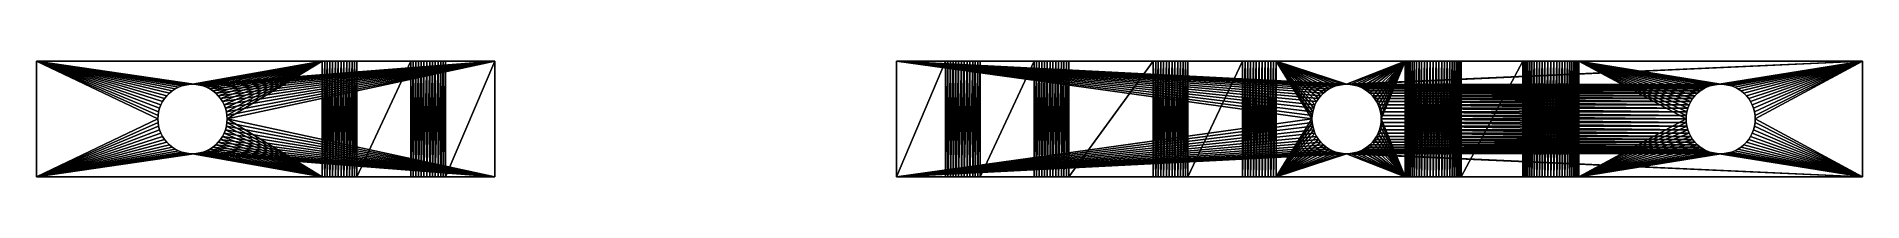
# Model space of a CAD drawing. Header units: inches. Extents: x 121.7 to 200.8, y 105.2 to 110.2.
import ezdxf

# ---------------------------------------------------------------- set-up
doc = ezdxf.new("R2010")
doc.units = ezdxf.units.IN
doc.header["$MEASUREMENT"] = 0
doc.layers.get('0').update_dxf_attribs({"lineweight": 0})

msp = doc.modelspace()

# ---------------------------------------------------------------- meshes
at = {"color": 7, "linetype": 'Continuous'}
mesh = msp.add_polyface(dxfattribs=at)
corners = [(121.737, 110.235, -3), (127.613, 108.948, -3), (127.491, 108.849, -3), (127.38, 108.738, -3), (127.281, 108.616, -3), (127.195, 108.485, -3), (127.124, 108.345, -3), (127.068, 108.198, -3), (127.027, 108.046, -3), (127.003, 107.891, -3), (126.994, 107.735, -3), (121.737, 105.235, -3), (127.003, 107.578, -3), (127.027, 107.423, -3), (127.068, 107.271, -3), (127.124, 107.124, -3), (127.195, 106.985, -3), (127.281, 106.853, -3), (127.38, 106.731, -3), (127.491, 106.62, -3), (127.613, 106.521, -3), (121.737, 110.235, 3), (121.737, 105.235, 3), (127.491, 106.62, 3), (127.613, 106.521, 3), (127.38, 106.731, 3), (127.281, 106.853, 3), (127.195, 106.985, 3), (127.124, 107.124, 3), (127.068, 107.271, 3), (127.027, 107.423, 3), (127.003, 107.578, 3), (126.994, 107.735, 3), (127.003, 107.891, 3), (127.027, 108.046, 3), (127.068, 108.198, 3), (127.124, 108.345, 3), (127.195, 108.485, 3), (127.281, 108.616, 3), (127.38, 108.738, 3), (127.491, 108.849, 3), (127.613, 108.948, 3)]
mesh.append_faces([[corners[k] for k in face] for face in [(0, 1, 2), (3, 0, 2), (3, 4, 0), (0, 4, 5), (6, 0, 5), (6, 7, 0), (0, 7, 8), (9, 0, 8), (9, 10, 0), (0, 10, 11), (11, 10, 12), (13, 11, 12), (13, 14, 11), (11, 14, 15), (16, 11, 15), (16, 17, 11), (11, 17, 18), (19, 11, 18), (19, 20, 11), (0, 11, 21), (21, 11, 22), (23, 22, 24), (23, 25, 22), (22, 25, 26), (27, 22, 26), (27, 28, 22), (22, 28, 29), (30, 22, 29), (30, 31, 22), (22, 31, 32), (21, 32, 33), (34, 21, 33), (34, 35, 21), (21, 35, 36), (37, 21, 36), (37, 38, 21), (21, 38, 39), (40, 21, 39), (40, 41, 21), (21, 22, 32)]], dxfattribs={"color": 7})
mesh = msp.add_polyface(dxfattribs=at)
corners = [(127.068, 107.271, 3), (127.068, 107.271, -3), (127.027, 107.423, -3), (127.027, 107.423, 3), (127.003, 107.578, -3), (127.003, 107.578, 3), (126.994, 107.735, -3), (126.994, 107.735, 3), (127.003, 107.891, -3), (127.003, 107.891, 3), (127.027, 108.046, -3), (127.027, 108.046, 3), (127.068, 108.198, -3), (127.068, 108.198, 3), (127.124, 108.345, -3), (121.737, 105.235, 3), (121.737, 105.235, -3), (134.117, 105.235, -3), (121.737, 110.235, 3), (134.117, 110.235, -3), (121.737, 110.235, -3), (128.494, 109.235, -3), (128.338, 109.226, -3), (128.183, 109.202, -3), (128.031, 109.161, -3), (127.884, 109.105, -3), (127.744, 109.034, -3), (127.613, 108.948, -3), (127.613, 106.521, -3), (127.744, 106.435, -3), (127.884, 106.364, -3), (128.031, 106.308, -3), (128.183, 106.267, -3), (128.338, 106.243, -3), (128.494, 106.235, -3), (128.651, 106.243, 3), (128.494, 106.235, 3), (128.338, 106.243, 3), (128.183, 106.267, 3), (128.031, 106.308, 3), (127.884, 106.364, 3), (127.744, 106.435, 3), (127.613, 106.521, 3), (127.613, 108.948, 3), (127.744, 109.034, 3), (127.884, 109.105, 3), (128.031, 109.161, 3), (128.183, 109.202, 3), (128.338, 109.226, 3), (128.494, 109.235, 3), (128.651, 109.226, 3)]
mesh.append_faces([[corners[k] for k in face] for face in [(0, 1, 2), (3, 2, 4), (5, 4, 6), (7, 6, 8), (9, 8, 10), (11, 10, 12), (13, 12, 14), (13, 11, 12), (11, 9, 10), (9, 7, 8), (7, 5, 6), (5, 3, 4), (3, 0, 2), (15, 16, 17), (18, 19, 20), (20, 21, 22), (23, 20, 22), (23, 24, 20), (20, 24, 25), (26, 20, 25), (26, 27, 20), (16, 28, 29), (30, 16, 29), (30, 31, 16), (16, 31, 32), (33, 16, 32), (33, 34, 16), (15, 35, 36), (37, 15, 36), (37, 38, 15), (15, 38, 39), (40, 15, 39), (40, 41, 15), (15, 41, 42), (18, 43, 44), (45, 18, 44), (45, 46, 18), (18, 46, 47), (48, 18, 47), (48, 49, 18), (18, 49, 50)]], dxfattribs={"color": 7})
mesh = msp.add_polyface(dxfattribs=at)
corners = [(127.124, 108.345, 3), (127.124, 108.345, -3), (127.195, 108.485, -3), (127.195, 108.485, 3), (127.281, 108.616, -3), (127.281, 108.616, 3), (127.38, 108.738, -3), (127.38, 108.738, 3), (127.491, 108.849, -3), (127.491, 108.849, 3), (127.613, 108.948, -3), (127.613, 108.948, 3), (127.744, 109.034, -3), (127.744, 109.034, 3), (127.884, 109.105, -3), (127.884, 109.105, 3), (128.031, 109.161, -3), (128.031, 109.161, 3), (128.183, 109.202, -3), (128.183, 109.202, 3), (128.338, 109.226, -3), (128.338, 109.226, 3), (128.494, 109.235, -3), (128.494, 109.235, 3), (128.651, 109.226, -3), (128.651, 109.226, 3), (128.806, 109.202, -3), (128.806, 109.202, 3), (128.958, 109.161, -3), (128.958, 109.161, 3), (129.105, 109.105, -3), (129.105, 109.105, 3), (129.244, 109.034, -3), (129.244, 109.034, 3), (129.376, 108.948, -3), (129.376, 108.948, 3), (129.498, 108.849, -3), (129.498, 108.849, 3), (129.609, 108.738, -3), (129.609, 108.738, 3), (129.708, 108.616, -3), (127.068, 108.198, 3), (121.737, 110.235, -3), (134.117, 110.235, -3)]
mesh.append_faces([[corners[k] for k in face] for face in [(0, 1, 2), (3, 2, 4), (5, 4, 6), (7, 6, 8), (9, 8, 10), (11, 10, 12), (13, 12, 14), (15, 14, 16), (17, 16, 18), (19, 18, 20), (21, 20, 22), (23, 22, 24), (25, 24, 26), (27, 26, 28), (29, 28, 30), (31, 30, 32), (33, 32, 34), (35, 34, 36), (37, 36, 38), (39, 38, 40), (39, 37, 38), (37, 35, 36), (35, 33, 34), (33, 31, 32), (31, 29, 30), (29, 27, 28), (27, 25, 26), (25, 23, 24), (23, 21, 22), (21, 19, 20), (19, 17, 18), (17, 15, 16), (15, 13, 14), (13, 11, 12), (11, 9, 10), (9, 7, 8), (7, 5, 6), (5, 3, 4), (3, 0, 2), (0, 41, 1), (42, 43, 22)]], dxfattribs={"color": 7})
mesh = msp.add_polyface(dxfattribs=at)
corners = [(129.986, 107.578, -3), (129.994, 107.735, 3), (129.994, 107.735, -3), (129.708, 108.616, 3), (129.708, 108.616, -3), (129.794, 108.485, -3), (129.794, 108.485, 3), (129.865, 108.345, -3), (129.865, 108.345, 3), (129.921, 108.198, -3), (129.921, 108.198, 3), (129.962, 108.046, -3), (129.962, 108.046, 3), (129.986, 107.891, -3), (129.986, 107.891, 3), (129.609, 108.738, 3), (134.561, 110.235, -2.788), (121.737, 110.235, 3), (141.587, 110.235, 3), (134.443, 110.235, -2.824), (134.328, 110.235, -2.872), (134.22, 110.235, -2.931), (134.117, 110.235, -3), (129.609, 108.738, -3), (129.498, 108.849, -3), (129.376, 108.948, -3), (129.244, 109.034, -3), (129.105, 109.105, -3), (128.958, 109.161, -3), (128.806, 109.202, -3), (128.651, 109.226, -3), (128.494, 109.235, -3), (134.117, 105.235, -3), (128.651, 109.226, 3), (128.806, 109.202, 3), (128.958, 109.161, 3), (129.105, 109.105, 3), (129.244, 109.034, 3), (129.376, 108.948, 3)]
mesh.append_faces([[corners[k] for k in face] for face in [(0, 1, 2), (3, 4, 5), (6, 5, 7), (8, 7, 9), (10, 9, 11), (12, 11, 13), (14, 13, 2), (1, 14, 2), (14, 12, 13), (12, 10, 11), (10, 8, 9), (8, 6, 7), (6, 3, 5), (3, 15, 4), (16, 17, 18), (16, 19, 17), (17, 19, 20), (21, 17, 20), (21, 22, 17), (13, 22, 2), (13, 11, 22), (22, 11, 9), (7, 22, 9), (7, 5, 22), (22, 5, 4), (23, 22, 4), (23, 24, 22), (22, 24, 25), (26, 22, 25), (26, 27, 22), (22, 27, 28), (29, 22, 28), (29, 30, 22), (22, 30, 31), (32, 2, 22), (18, 33, 34), (35, 18, 34), (35, 36, 18), (18, 36, 37), (38, 18, 37), (18, 17, 33)]], dxfattribs={"color": 7})
mesh = msp.add_polyface(dxfattribs=at)
corners = [(137.957, 110.235, -3), (138.06, 110.235, -2.931), (137.957, 105.235, -3), (138.06, 105.235, -2.931), (138.168, 110.235, -2.872), (138.168, 105.235, -2.872), (138.283, 110.235, -2.824), (138.283, 105.235, -2.824), (138.401, 110.235, -2.788), (138.401, 105.235, -2.788), (138.522, 110.235, -2.764), (135.617, 110.235, -3), (135.515, 105.235, -2.931), (135.515, 110.235, -2.931), (134.117, 110.235, -3), (134.22, 110.235, -2.931), (134.117, 105.235, -3), (134.328, 110.235, -2.872), (134.22, 105.235, -2.931), (134.443, 110.235, -2.824), (134.328, 105.235, -2.872), (134.561, 110.235, -2.788), (134.443, 105.235, -2.824), (134.682, 110.235, -2.764), (134.561, 105.235, -2.788), (134.805, 110.235, -2.752), (134.682, 105.235, -2.764), (134.929, 110.235, -2.752), (134.805, 105.235, -2.752), (135.052, 110.235, -2.764), (134.929, 105.235, -2.752), (135.173, 110.235, -2.788), (135.052, 105.235, -2.764), (135.292, 110.235, -2.824), (135.173, 105.235, -2.788), (135.406, 110.235, -2.872), (135.292, 105.235, -2.824), (135.406, 105.235, -2.872), (141.587, 110.235, 3), (135.617, 105.235, -3), (129.376, 108.948, 3), (129.498, 108.849, 3), (129.609, 108.738, 3), (129.708, 108.616, 3), (129.794, 108.485, 3), (129.865, 108.345, 3), (129.921, 108.198, 3), (129.962, 108.046, 3), (129.986, 107.891, 3), (129.994, 107.735, 3)]
mesh.append_faces([[corners[k] for k in face] for face in [(0, 1, 2), (3, 1, 4), (5, 4, 6), (7, 6, 8), (9, 8, 10), (11, 12, 13), (14, 15, 16), (15, 17, 18), (17, 19, 20), (19, 21, 22), (21, 23, 24), (23, 25, 26), (25, 27, 28), (27, 29, 30), (29, 31, 32), (31, 33, 34), (33, 35, 36), (35, 13, 37), (6, 33, 38), (6, 35, 33), (6, 4, 35), (35, 4, 13), (13, 4, 1), (11, 1, 0), (11, 13, 1), (33, 31, 38), (38, 31, 29), (27, 38, 29), (27, 25, 38), (38, 25, 23), (21, 38, 23), (0, 39, 11), (40, 41, 38), (38, 41, 42), (43, 38, 42), (43, 44, 38), (38, 44, 45), (46, 38, 45), (46, 47, 38), (38, 47, 48), (49, 38, 48)]], dxfattribs={"color": 7})
mesh = msp.add_polyface(dxfattribs=at)
corners = [(137.957, 105.235, -3), (138.06, 110.235, -2.931), (138.06, 105.235, -2.931), (138.522, 105.235, -2.764), (138.401, 105.235, -2.788), (138.522, 110.235, -2.764), (138.283, 105.235, -2.824), (138.401, 110.235, -2.788), (138.168, 105.235, -2.872), (138.283, 110.235, -2.824), (138.168, 110.235, -2.872), (135.617, 105.235, -3), (135.515, 105.235, -2.931), (135.406, 105.235, -2.872), (135.292, 105.235, -2.824), (141.587, 105.235, 3), (134.561, 105.235, -2.788), (134.682, 105.235, -2.764), (134.805, 105.235, -2.752), (134.929, 105.235, -2.752), (135.052, 105.235, -2.764), (135.173, 105.235, -2.788), (135.617, 110.235, -3), (135.515, 110.235, -2.931), (135.406, 110.235, -2.872), (135.292, 110.235, -2.824), (135.173, 110.235, -2.788), (135.052, 110.235, -2.764), (134.929, 110.235, -2.752), (134.805, 110.235, -2.752), (134.682, 110.235, -2.764), (134.561, 110.235, -2.788), (134.443, 105.235, -2.824), (134.443, 110.235, -2.824), (134.328, 105.235, -2.872), (134.328, 110.235, -2.872), (134.22, 105.235, -2.931), (134.22, 110.235, -2.931), (134.117, 105.235, -3), (137.957, 110.235, -3), (129.986, 107.578, 3), (129.994, 107.735, 3), (129.962, 107.423, 3), (129.921, 107.271, 3), (129.865, 107.124, 3), (129.794, 106.985, 3), (129.708, 106.853, 3), (129.609, 106.731, 3), (129.498, 106.62, 3), (141.587, 110.235, 3)]
mesh.append_faces([[corners[k] for k in face] for face in [(0, 1, 2), (3, 4, 5), (4, 6, 7), (6, 8, 9), (8, 2, 10), (11, 0, 12), (12, 0, 2), (13, 2, 8), (14, 8, 6), (15, 16, 17), (18, 15, 17), (18, 19, 15), (15, 19, 20), (21, 15, 20), (21, 14, 15), (15, 14, 6), (14, 13, 8), (13, 12, 2), (11, 12, 22), (23, 12, 13), (24, 13, 14), (25, 14, 21), (26, 21, 20), (27, 20, 19), (28, 19, 18), (29, 18, 17), (30, 17, 16), (31, 16, 32), (33, 32, 34), (35, 34, 36), (37, 36, 38), (0, 11, 39), (40, 15, 41), (40, 42, 15), (15, 42, 43), (44, 15, 43), (44, 45, 15), (15, 45, 46), (47, 15, 46), (47, 48, 15), (41, 15, 49)]], dxfattribs={"color": 7})
mesh = msp.add_polyface(dxfattribs=at)
corners = [(138.522, 105.235, -2.764), (138.522, 110.235, -2.764), (138.645, 110.235, -2.752), (138.645, 105.235, -2.752), (138.769, 110.235, -2.752), (138.769, 105.235, -2.752), (138.892, 110.235, -2.764), (138.892, 105.235, -2.764), (139.013, 110.235, -2.788), (139.013, 105.235, -2.788), (139.132, 110.235, -2.824), (139.132, 105.235, -2.824), (139.246, 110.235, -2.872), (139.246, 105.235, -2.872), (139.355, 110.235, -2.931), (139.355, 105.235, -2.931), (139.457, 110.235, -3), (139.457, 105.235, -3), (141.587, 105.235, 3), (138.283, 105.235, -2.824), (138.401, 105.235, -2.788), (141.587, 105.235, -3), (141.587, 110.235, -3), (141.587, 110.235, 3), (138.401, 110.235, -2.788), (138.283, 110.235, -2.824)]
mesh.append_faces([[corners[k] for k in face] for face in [(0, 1, 2), (3, 2, 4), (5, 4, 6), (7, 6, 8), (9, 8, 10), (11, 10, 12), (13, 12, 14), (15, 14, 16), (17, 15, 16), (15, 13, 14), (13, 11, 12), (11, 9, 10), (9, 7, 8), (7, 5, 6), (5, 3, 4), (3, 0, 2), (18, 19, 20), (0, 18, 20), (0, 3, 18), (18, 3, 5), (7, 18, 5), (7, 9, 18), (18, 9, 11), (13, 18, 11), (13, 21, 18), (13, 15, 21), (21, 15, 17), (16, 22, 17), (17, 22, 21), (16, 14, 22), (22, 14, 12), (23, 12, 10), (8, 23, 10), (8, 6, 23), (23, 6, 4), (2, 23, 4), (2, 1, 23), (23, 1, 24), (25, 23, 24), (23, 22, 12)]], dxfattribs={"color": 7})
mesh = msp.add_polyface(dxfattribs=at)
corners = [(141.587, 105.235, -3), (141.587, 110.235, -3), (141.587, 105.235, 3), (141.587, 110.235, 3), (162.292, 110.235, -2.824), (162.173, 110.235, -2.788), (158.987, 110.235, 3), (162.052, 110.235, -2.764), (161.929, 110.235, -2.752), (161.805, 110.235, -2.752), (161.682, 110.235, -2.764), (161.561, 110.235, -2.788), (161.443, 110.235, -2.824), (161.328, 110.235, -2.872), (158.987, 110.235, -3), (161.22, 110.235, -2.931), (161.117, 110.235, -3), (161.117, 105.235, -3), (161.22, 105.235, -2.931), (158.987, 105.235, -3), (161.328, 105.235, -2.872), (158.987, 105.235, 3), (161.443, 105.235, -2.824), (161.561, 105.235, -2.788), (161.682, 105.235, -2.764), (161.805, 105.235, -2.752), (161.929, 105.235, -2.752), (162.052, 105.235, -2.764), (162.173, 105.235, -2.788), (162.292, 105.235, -2.824)]
mesh.append_faces([[corners[k] for k in face] for face in [(0, 1, 2), (2, 1, 3), (4, 5, 6), (6, 5, 7), (8, 6, 7), (8, 9, 6), (6, 9, 10), (11, 6, 10), (11, 12, 6), (6, 12, 13), (14, 13, 15), (16, 14, 15), (14, 6, 13), (17, 18, 19), (19, 18, 20), (21, 20, 22), (23, 21, 22), (23, 24, 21), (21, 24, 25), (26, 21, 25), (26, 27, 21), (21, 27, 28), (29, 21, 28), (19, 20, 21), (9, 25, 24), (10, 24, 23), (11, 23, 22), (12, 22, 20), (13, 20, 18), (15, 18, 17), (16, 15, 17), (15, 13, 18), (13, 12, 20), (12, 11, 22), (11, 10, 23), (10, 9, 24), (9, 8, 25), (17, 19, 16), (16, 19, 14), (14, 19, 6), (6, 19, 21)]], dxfattribs={"color": 7})
mesh = msp.add_polyface(dxfattribs=at)
corners = [(166.013, 110.235, -2.788), (165.892, 110.235, -2.764), (158.987, 110.235, 3), (165.769, 110.235, -2.752), (165.645, 110.235, -2.752), (165.522, 110.235, -2.764), (165.401, 110.235, -2.788), (165.283, 110.235, -2.824), (162.292, 110.235, -2.824), (162.406, 110.235, -2.872), (165.168, 110.235, -2.872), (162.515, 110.235, -2.931), (165.06, 110.235, -2.931), (162.617, 110.235, -3), (164.957, 110.235, -3), (162.292, 105.235, -2.824), (165.283, 105.235, -2.824), (158.987, 105.235, 3), (165.168, 105.235, -2.872), (162.406, 105.235, -2.872), (165.06, 105.235, -2.931), (162.515, 105.235, -2.931), (164.957, 105.235, -3), (162.617, 105.235, -3), (165.401, 105.235, -2.788), (165.522, 105.235, -2.764), (165.645, 105.235, -2.752), (165.769, 105.235, -2.752), (165.892, 105.235, -2.764), (166.013, 105.235, -2.788), (162.173, 105.235, -2.788), (162.173, 110.235, -2.788), (162.052, 105.235, -2.764), (162.052, 110.235, -2.764), (161.929, 105.235, -2.752), (161.929, 110.235, -2.752), (161.805, 105.235, -2.752)]
mesh.append_faces([[corners[k] for k in face] for face in [(0, 1, 2), (2, 1, 3), (4, 2, 3), (4, 5, 2), (2, 5, 6), (7, 2, 6), (7, 8, 2), (7, 9, 8), (7, 10, 9), (9, 10, 11), (11, 10, 12), (13, 12, 14), (13, 11, 12), (15, 16, 17), (15, 18, 16), (15, 19, 18), (18, 19, 20), (20, 19, 21), (22, 21, 23), (22, 20, 21), (16, 24, 17), (17, 24, 25), (26, 17, 25), (26, 27, 17), (17, 27, 28), (29, 17, 28), (23, 21, 13), (13, 21, 11), (11, 21, 19), (9, 19, 15), (8, 15, 30), (31, 30, 32), (33, 32, 34), (35, 34, 36), (35, 33, 34), (33, 31, 32), (31, 8, 30), (8, 9, 15), (9, 11, 19), (22, 23, 14), (14, 23, 13)]], dxfattribs={"color": 7})
mesh = msp.add_polyface(dxfattribs=at)
corners = [(170.805, 110.235, -2.752), (158.987, 110.235, 3), (170.929, 110.235, -2.752), (170.682, 110.235, -2.764), (170.561, 110.235, -2.788), (166.013, 110.235, -2.788), (166.132, 110.235, -2.824), (170.443, 110.235, -2.824), (166.246, 110.235, -2.872), (166.355, 110.235, -2.931), (170.328, 110.235, -2.872), (164.957, 110.235, -3), (165.06, 110.235, -2.931), (164.957, 105.235, -3), (165.06, 105.235, -2.931), (165.168, 110.235, -2.872), (165.168, 105.235, -2.872), (165.283, 110.235, -2.824), (165.283, 105.235, -2.824), (165.401, 110.235, -2.788), (165.401, 105.235, -2.788), (165.522, 110.235, -2.764), (165.522, 105.235, -2.764), (165.645, 110.235, -2.752), (165.645, 105.235, -2.752), (165.769, 110.235, -2.752), (165.769, 105.235, -2.752), (165.892, 110.235, -2.764), (165.892, 105.235, -2.764), (166.013, 105.235, -2.788), (166.132, 105.235, -2.824), (166.246, 105.235, -2.872), (166.355, 105.235, -2.931), (166.457, 110.235, -3), (166.457, 105.235, -3), (170.561, 105.235, -2.788), (158.987, 105.235, 3), (170.443, 105.235, -2.824), (170.328, 105.235, -2.872), (170.22, 105.235, -2.931), (170.682, 105.235, -2.764), (170.805, 105.235, -2.752), (170.929, 105.235, -2.752), (176.99, 107.735, 3)]
mesh.append_faces([[corners[k] for k in face] for face in [(0, 1, 2), (0, 3, 1), (1, 3, 4), (5, 4, 6), (5, 1, 4), (6, 7, 8), (9, 8, 10), (11, 12, 13), (13, 12, 14), (14, 12, 15), (16, 15, 17), (18, 17, 19), (20, 19, 21), (22, 21, 23), (24, 23, 25), (26, 25, 27), (28, 27, 5), (29, 5, 6), (30, 6, 8), (31, 8, 9), (32, 9, 33), (34, 32, 33), (32, 31, 9), (31, 30, 8), (30, 29, 6), (29, 28, 5), (28, 26, 27), (26, 24, 25), (24, 22, 23), (22, 20, 21), (20, 18, 19), (18, 16, 17), (16, 14, 15), (29, 35, 36), (29, 30, 37), (38, 30, 31), (39, 31, 32), (35, 40, 36), (36, 40, 41), (42, 36, 41), (1, 36, 43)]], dxfattribs={"color": 7})
mesh = msp.add_polyface(dxfattribs=at)
corners = [(171.617, 105.235, -3), (171.515, 105.235, -2.931), (171.617, 110.235, -3), (171.515, 110.235, -2.931), (171.406, 105.235, -2.872), (171.406, 110.235, -2.872), (171.292, 105.235, -2.824), (171.292, 110.235, -2.824), (171.173, 105.235, -2.788), (171.173, 110.235, -2.788), (171.052, 105.235, -2.764), (171.052, 110.235, -2.764), (170.929, 105.235, -2.752), (170.929, 110.235, -2.752), (170.805, 105.235, -2.752), (170.805, 110.235, -2.752), (170.682, 105.235, -2.764), (170.682, 110.235, -2.764), (170.561, 105.235, -2.788), (170.561, 110.235, -2.788), (170.443, 105.235, -2.824), (170.443, 110.235, -2.824), (170.328, 105.235, -2.872), (170.328, 110.235, -2.872), (170.22, 105.235, -2.931), (170.22, 110.235, -2.931), (170.117, 105.235, -3), (166.457, 105.235, -3), (170.117, 110.235, -3), (174.707, 105.235, -2.767), (158.987, 105.235, 3), (174.578, 105.235, -2.774), (181.983, 105.235, -2.076), (166.013, 105.235, -2.788), (166.132, 105.235, -2.824), (166.355, 105.235, -2.931), (166.246, 105.235, -2.872), (174.451, 105.235, -2.794), (174.326, 105.235, -2.827), (178.334, 106.243, 3), (178.49, 106.235, 3), (178.178, 106.267, 3), (178.027, 106.308, 3), (177.88, 106.364, 3), (177.74, 106.435, 3), (177.609, 106.521, 3), (177.487, 106.62, 3), (177.376, 106.731, 3), (177.277, 106.853, 3), (177.191, 106.985, 3), (177.12, 107.124, 3), (177.064, 107.271, 3), (177.023, 107.423, 3), (176.999, 107.578, 3), (176.99, 107.735, 3)]
mesh.append_faces([[corners[k] for k in face] for face in [(0, 1, 2), (3, 1, 4), (5, 4, 6), (7, 6, 8), (9, 8, 10), (11, 10, 12), (13, 12, 14), (15, 14, 16), (17, 16, 18), (19, 18, 20), (21, 20, 22), (23, 22, 24), (25, 24, 26), (26, 27, 28), (29, 30, 31), (29, 32, 30), (33, 20, 18), (20, 34, 22), (26, 35, 27), (26, 24, 35), (24, 22, 36), (12, 31, 30), (12, 10, 31), (37, 10, 8), (38, 8, 6), (39, 30, 40), (39, 41, 30), (30, 41, 42), (43, 30, 42), (43, 44, 30), (30, 44, 45), (46, 30, 45), (46, 47, 30), (30, 47, 48), (49, 30, 48), (49, 50, 30), (30, 50, 51), (52, 30, 51), (52, 53, 30), (30, 53, 54)]], dxfattribs={"color": 7})
mesh = msp.add_polyface(dxfattribs=at)
corners = [(174.707, 110.235, -2.767), (158.987, 110.235, 3), (181.983, 110.235, -2.076), (174.578, 110.235, -2.774), (170.929, 110.235, -2.752), (171.052, 110.235, -2.764), (171.406, 110.235, -2.872), (171.292, 110.235, -2.824), (174.205, 110.235, -2.873), (171.173, 110.235, -2.788), (174.326, 110.235, -2.827), (174.451, 110.235, -2.794), (170.561, 110.235, -2.788), (170.443, 110.235, -2.824), (166.132, 110.235, -2.824), (166.246, 110.235, -2.872), (170.328, 110.235, -2.872), (166.355, 110.235, -2.931), (170.22, 110.235, -2.931), (166.457, 110.235, -3), (170.117, 110.235, -3), (171.617, 110.235, -3), (171.515, 105.235, -2.931), (171.515, 110.235, -2.931), (170.117, 105.235, -3), (170.22, 105.235, -2.931), (170.328, 105.235, -2.872), (170.443, 105.235, -2.824), (170.682, 110.235, -2.764), (170.561, 105.235, -2.788), (170.805, 110.235, -2.752), (170.682, 105.235, -2.764), (170.805, 105.235, -2.752), (170.929, 105.235, -2.752), (171.052, 105.235, -2.764), (171.173, 105.235, -2.788), (171.292, 105.235, -2.824), (171.406, 105.235, -2.872), (166.457, 105.235, -3), (176.99, 107.735, 3), (176.999, 107.891, 3), (177.023, 108.046, 3), (177.064, 108.198, 3), (177.12, 108.345, 3), (177.191, 108.485, 3), (177.277, 108.616, 3), (177.376, 108.738, 3), (177.487, 108.849, 3), (177.609, 108.948, 3), (177.74, 109.034, 3), (177.88, 109.105, 3), (178.027, 109.161, 3), (178.178, 109.202, 3), (178.334, 109.226, 3), (178.49, 109.235, 3)]
mesh.append_faces([[corners[k] for k in face] for face in [(0, 1, 2), (0, 3, 1), (1, 3, 4), (4, 3, 5), (6, 7, 8), (7, 9, 10), (9, 5, 11), (12, 13, 14), (15, 13, 16), (17, 16, 18), (19, 18, 20), (19, 17, 18), (21, 22, 23), (20, 18, 24), (18, 16, 25), (16, 13, 26), (13, 12, 27), (12, 28, 29), (28, 30, 31), (30, 4, 32), (4, 5, 33), (5, 9, 34), (9, 7, 35), (7, 6, 36), (6, 23, 37), (20, 38, 19), (1, 39, 40), (41, 1, 40), (41, 42, 1), (1, 42, 43), (44, 1, 43), (44, 45, 1), (1, 45, 46), (47, 1, 46), (47, 48, 1), (1, 48, 49), (50, 1, 49), (50, 51, 1), (1, 51, 52), (53, 1, 52), (53, 54, 1)]], dxfattribs={"color": 7})
mesh = msp.add_polyface(dxfattribs=at)
corners = [(177.064, 107.271, 3), (177.064, 107.271, -3), (177.023, 107.423, -3), (177.023, 107.423, 3), (176.999, 107.578, -3), (176.999, 107.578, 3), (176.99, 107.735, -3), (176.99, 107.735, 3), (177.12, 107.124, 3), (175.433, 105.235, -3), (177.12, 107.124, -3), (177.191, 106.985, -3), (177.277, 106.853, -3), (177.376, 106.731, -3), (177.487, 106.62, -3), (177.609, 106.521, -3), (177.74, 106.435, -3), (177.88, 106.364, -3), (175.325, 105.235, -2.931), (175.433, 110.235, -3), (175.325, 110.235, -2.931), (175.209, 105.235, -2.873), (175.209, 110.235, -2.873), (175.088, 105.235, -2.827), (175.088, 110.235, -2.827), (174.964, 105.235, -2.794), (174.964, 110.235, -2.794), (174.836, 105.235, -2.774), (174.836, 110.235, -2.774), (174.707, 105.235, -2.767), (174.707, 110.235, -2.767), (174.578, 105.235, -2.774), (174.578, 110.235, -2.774), (174.451, 105.235, -2.794), (174.451, 110.235, -2.794), (174.326, 105.235, -2.827), (174.326, 110.235, -2.827), (174.205, 105.235, -2.873), (174.205, 110.235, -2.873), (174.09, 105.235, -2.931), (174.09, 110.235, -2.931), (173.981, 105.235, -3), (171.617, 105.235, -3), (173.981, 110.235, -3), (181.983, 105.235, -2.076), (182.11, 105.235, -2.057), (158.987, 105.235, 3), (171.052, 105.235, -2.764), (171.292, 105.235, -2.824), (171.406, 105.235, -2.872), (171.515, 105.235, -2.931), (171.173, 105.235, -2.788), (182.237, 105.235, -2.05)]
mesh.append_faces([[corners[k] for k in face] for face in [(0, 1, 2), (3, 2, 4), (5, 4, 6), (7, 5, 6), (5, 3, 4), (3, 0, 2), (0, 8, 1), (9, 6, 4), (2, 9, 4), (2, 1, 9), (9, 1, 10), (11, 9, 10), (11, 12, 9), (9, 12, 13), (14, 9, 13), (14, 15, 9), (9, 15, 16), (17, 9, 16), (9, 18, 19), (20, 18, 21), (22, 21, 23), (24, 23, 25), (26, 25, 27), (28, 27, 29), (30, 29, 31), (32, 31, 33), (34, 33, 35), (36, 35, 37), (38, 37, 39), (40, 39, 41), (41, 42, 43), (44, 45, 46), (31, 47, 33), (37, 48, 49), (39, 49, 50), (41, 50, 42), (41, 39, 50), (39, 37, 49), (37, 35, 48), (35, 33, 51), (45, 52, 46)]], dxfattribs={"color": 7})
mesh = msp.add_polyface(dxfattribs=at)
corners = [(176.99, 107.735, 3), (176.99, 107.735, -3), (176.999, 107.891, -3), (176.999, 107.891, 3), (177.023, 108.046, -3), (177.023, 108.046, 3), (177.064, 108.198, -3), (177.064, 108.198, 3), (177.12, 108.345, -3), (182.237, 110.235, -2.05), (182.11, 110.235, -2.057), (158.987, 110.235, 3), (181.983, 110.235, -2.076), (171.052, 110.235, -2.764), (174.578, 110.235, -2.774), (174.451, 110.235, -2.794), (171.173, 110.235, -2.788), (174.326, 110.235, -2.827), (171.292, 110.235, -2.824), (174.205, 110.235, -2.873), (171.406, 110.235, -2.872), (174.09, 110.235, -2.931), (171.515, 110.235, -2.931), (173.981, 110.235, -3), (171.617, 110.235, -3), (177.74, 109.034, -3), (175.433, 110.235, -3), (177.88, 109.105, -3), (177.609, 108.948, -3), (177.487, 108.849, -3), (177.376, 108.738, -3), (177.277, 108.616, -3), (177.191, 108.485, -3), (175.433, 105.235, -3), (175.325, 105.235, -2.931), (175.325, 110.235, -2.931), (173.981, 105.235, -3), (174.09, 105.235, -2.931), (174.205, 105.235, -2.873), (174.326, 105.235, -2.827), (174.451, 105.235, -2.794), (174.707, 110.235, -2.767), (174.578, 105.235, -2.774), (174.836, 110.235, -2.774), (174.707, 105.235, -2.767), (174.964, 110.235, -2.794), (174.836, 105.235, -2.774), (175.088, 110.235, -2.827), (174.964, 105.235, -2.794), (175.209, 110.235, -2.873), (175.088, 105.235, -2.827), (175.209, 105.235, -2.873), (171.617, 105.235, -3)]
mesh.append_faces([[corners[k] for k in face] for face in [(0, 1, 2), (3, 2, 4), (5, 4, 6), (7, 6, 8), (7, 5, 6), (5, 3, 4), (3, 0, 2), (9, 10, 11), (11, 10, 12), (13, 14, 15), (16, 15, 17), (18, 17, 19), (20, 19, 21), (22, 21, 23), (24, 22, 23), (22, 20, 21), (25, 26, 27), (25, 28, 26), (26, 28, 29), (30, 26, 29), (30, 31, 26), (26, 31, 32), (8, 26, 32), (8, 6, 26), (26, 6, 4), (2, 26, 4), (2, 1, 26), (26, 1, 33), (26, 34, 35), (23, 21, 36), (21, 19, 37), (19, 17, 38), (17, 15, 39), (15, 14, 40), (14, 41, 42), (41, 43, 44), (43, 45, 46), (45, 47, 48), (47, 49, 50), (49, 35, 51), (23, 52, 24)]], dxfattribs={"color": 7})
mesh = msp.add_polyface(dxfattribs=at)
corners = [(179.982, 107.578, -3), (179.982, 107.578, 3), (179.99, 107.735, 3), (179.1, 109.105, 3), (179.1, 109.105, -3), (179.24, 109.034, -3), (179.24, 109.034, 3), (179.372, 108.948, -3), (179.372, 108.948, 3), (179.494, 108.849, -3), (179.494, 108.849, 3), (179.605, 108.738, -3), (179.605, 108.738, 3), (179.704, 108.616, -3), (179.704, 108.616, 3), (179.789, 108.485, -3), (179.789, 108.485, 3), (179.861, 108.345, -3), (179.861, 108.345, 3), (179.917, 108.198, -3), (179.917, 108.198, 3), (179.958, 108.046, -3), (179.958, 108.046, 3), (179.982, 107.891, -3), (179.982, 107.891, 3), (178.954, 109.161, 3), (181.983, 110.235, -2.076), (181.86, 110.235, -2.108), (174.836, 110.235, -2.774), (174.964, 110.235, -2.794), (181.74, 110.235, -2.153), (175.088, 110.235, -2.827), (181.626, 110.235, -2.21), (175.209, 110.235, -2.873), (181.518, 110.235, -2.278), (175.325, 110.235, -2.931), (181.417, 110.235, -2.356), (175.433, 110.235, -3), (181.325, 110.235, -2.445), (181.243, 110.235, -2.542), (181.171, 110.235, -2.648), (181.11, 110.235, -2.76), (181.061, 110.235, -2.878), (181.024, 110.235, -3), (178.954, 109.161, -3), (178.802, 109.202, -3), (178.647, 109.226, -3), (178.49, 109.235, -3), (158.987, 110.235, 3), (178.49, 109.235, 3), (200.837, 110.235, 3)]
mesh.append_faces([[corners[k] for k in face] for face in [(0, 1, 2), (3, 4, 5), (6, 5, 7), (8, 7, 9), (10, 9, 11), (12, 11, 13), (14, 13, 15), (16, 15, 17), (18, 17, 19), (20, 19, 21), (22, 21, 23), (24, 22, 23), (22, 20, 21), (20, 18, 19), (18, 16, 17), (16, 14, 15), (14, 12, 13), (12, 10, 11), (10, 8, 9), (8, 6, 7), (6, 3, 5), (3, 25, 4), (26, 27, 28), (29, 27, 30), (31, 30, 32), (33, 32, 34), (35, 34, 36), (37, 36, 38), (39, 37, 38), (39, 40, 37), (37, 40, 41), (42, 37, 41), (42, 43, 37), (43, 9, 7), (5, 43, 7), (5, 4, 43), (43, 4, 44), (45, 43, 44), (45, 46, 43), (43, 46, 47), (48, 49, 50)]], dxfattribs={"color": 7})
mesh = msp.add_polyface(dxfattribs=at)
corners = [(179.982, 107.578, -3), (179.99, 107.735, 3), (179.99, 107.735, -3), (183.451, 105.235, -3), (183.414, 105.235, -2.878), (183.451, 110.235, -3), (183.414, 110.235, -2.878), (183.364, 105.235, -2.76), (183.364, 110.235, -2.76), (183.303, 105.235, -2.648), (183.303, 110.235, -2.648), (183.231, 105.235, -2.542), (183.231, 110.235, -2.542), (183.149, 105.235, -2.445), (183.149, 110.235, -2.445), (183.057, 105.235, -2.356), (183.057, 110.235, -2.356), (182.956, 105.235, -2.278), (182.956, 110.235, -2.278), (182.848, 105.235, -2.21), (182.848, 110.235, -2.21), (182.734, 105.235, -2.153), (182.734, 110.235, -2.153), (182.614, 105.235, -2.108), (182.614, 110.235, -2.108), (182.491, 105.235, -2.076), (182.491, 110.235, -2.076), (182.365, 105.235, -2.057), (182.365, 110.235, -2.057), (182.237, 105.235, -2.05), (182.237, 110.235, -2.05), (182.11, 105.235, -2.057), (182.11, 110.235, -2.057), (181.983, 105.235, -2.076), (181.983, 110.235, -2.076), (181.86, 105.235, -2.108), (181.86, 110.235, -2.108), (181.74, 105.235, -2.153), (181.74, 110.235, -2.153), (181.626, 105.235, -2.21), (181.626, 110.235, -2.21), (181.518, 105.235, -2.278), (181.518, 110.235, -2.278), (181.417, 105.235, -2.356), (181.417, 110.235, -2.356), (181.325, 105.235, -2.445), (181.325, 110.235, -2.445), (181.243, 105.235, -2.542), (181.243, 110.235, -2.542), (181.171, 105.235, -2.648), (181.171, 110.235, -2.648), (181.11, 105.235, -2.76), (181.11, 110.235, -2.76), (181.061, 105.235, -2.878), (181.061, 110.235, -2.878), (181.024, 105.235, -3), (179.605, 106.731, -3), (179.494, 106.62, -3), (179.704, 106.853, -3), (179.789, 106.985, -3), (179.861, 107.124, -3), (179.917, 107.271, -3), (179.958, 107.423, -3), (181.024, 110.235, -3), (158.987, 105.235, 3), (200.837, 105.235, 3), (187.083, 105.235, -2.076), (186.96, 105.235, -2.108), (178.647, 106.243, 3), (194.537, 106.243, 3), (178.802, 106.267, 3)]
mesh.append_faces([[corners[k] for k in face] for face in [(0, 1, 2), (3, 4, 5), (6, 4, 7), (8, 7, 9), (10, 9, 11), (12, 11, 13), (14, 13, 15), (16, 15, 17), (18, 17, 19), (20, 19, 21), (22, 21, 23), (24, 23, 25), (26, 25, 27), (28, 27, 29), (30, 29, 31), (32, 31, 33), (34, 33, 35), (36, 35, 37), (38, 37, 39), (40, 39, 41), (42, 41, 43), (44, 43, 45), (46, 45, 47), (48, 47, 49), (50, 49, 51), (52, 51, 53), (54, 53, 55), (56, 55, 57), (56, 58, 55), (55, 58, 59), (60, 55, 59), (60, 61, 55), (55, 61, 62), (0, 55, 62), (0, 2, 55), (55, 2, 63), (64, 29, 65), (27, 25, 66), (25, 23, 67), (68, 69, 70)]], dxfattribs={"color": 7})
mesh = msp.add_polyface(dxfattribs=at)
corners = [(179.982, 107.891, 3), (179.982, 107.891, -3), (179.99, 107.735, -3), (179.99, 107.735, 3), (182.237, 110.235, -2.05), (158.987, 110.235, 3), (200.837, 110.235, 3), (182.365, 110.235, -2.057), (187.21, 110.235, -2.057), (182.491, 110.235, -2.076), (183.451, 110.235, -3), (183.414, 105.235, -2.878), (183.414, 110.235, -2.878), (181.024, 110.235, -3), (181.061, 110.235, -2.878), (181.024, 105.235, -3), (181.11, 110.235, -2.76), (181.061, 105.235, -2.878), (181.171, 110.235, -2.648), (181.11, 105.235, -2.76), (181.243, 110.235, -2.542), (181.171, 105.235, -2.648), (181.325, 110.235, -2.445), (181.243, 105.235, -2.542), (181.417, 110.235, -2.356), (181.325, 105.235, -2.445), (181.518, 110.235, -2.278), (181.417, 105.235, -2.356), (181.626, 110.235, -2.21), (181.518, 105.235, -2.278), (181.74, 110.235, -2.153), (181.626, 105.235, -2.21), (181.86, 110.235, -2.108), (181.74, 105.235, -2.153), (181.983, 110.235, -2.076), (181.86, 105.235, -2.108), (182.11, 110.235, -2.057), (181.983, 105.235, -2.076), (182.11, 105.235, -2.057), (182.237, 105.235, -2.05), (182.365, 105.235, -2.057), (182.614, 110.235, -2.108), (182.491, 105.235, -2.076), (182.734, 110.235, -2.153), (182.614, 105.235, -2.108), (182.848, 110.235, -2.21), (182.734, 105.235, -2.153), (182.956, 110.235, -2.278), (182.848, 105.235, -2.21), (183.057, 110.235, -2.356), (182.956, 105.235, -2.278), (183.149, 110.235, -2.445), (183.057, 105.235, -2.356), (183.231, 110.235, -2.542), (183.149, 105.235, -2.445), (183.303, 110.235, -2.648), (183.231, 105.235, -2.542), (183.364, 110.235, -2.76), (183.303, 105.235, -2.648), (183.364, 105.235, -2.76), (179.958, 108.046, -3), (179.917, 108.198, -3), (179.861, 108.345, -3), (179.789, 108.485, -3), (179.704, 108.616, -3), (179.605, 108.738, -3), (179.494, 108.849, -3), (178.647, 109.226, 3), (178.802, 109.202, 3), (194.382, 109.202, 3), (194.23, 109.161, 3), (178.954, 109.161, 3), (194.084, 109.105, 3), (179.1, 109.105, 3)]
mesh.append_faces([[corners[k] for k in face] for face in [(0, 1, 2), (3, 0, 2), (4, 5, 6), (7, 8, 9), (10, 11, 12), (13, 14, 15), (14, 16, 17), (16, 18, 19), (18, 20, 21), (20, 22, 23), (22, 24, 25), (24, 26, 27), (26, 28, 29), (28, 30, 31), (30, 32, 33), (32, 34, 35), (34, 36, 37), (36, 4, 38), (4, 7, 39), (7, 9, 40), (9, 41, 42), (41, 43, 44), (43, 45, 46), (45, 47, 48), (47, 49, 50), (49, 51, 52), (51, 53, 54), (53, 55, 56), (55, 57, 58), (57, 12, 59), (1, 13, 2), (1, 60, 13), (13, 60, 61), (62, 13, 61), (62, 63, 13), (13, 63, 64), (65, 13, 64), (65, 66, 13), (67, 68, 69), (70, 68, 71), (72, 71, 73)]], dxfattribs={"color": 7})
mesh = msp.add_polyface(dxfattribs=at)
corners = [(177.12, 108.345, 3), (177.12, 108.345, -3), (177.191, 108.485, -3), (177.191, 108.485, 3), (177.277, 108.616, -3), (177.277, 108.616, 3), (177.376, 108.738, -3), (177.376, 108.738, 3), (177.487, 108.849, -3), (177.487, 108.849, 3), (177.609, 108.948, -3), (177.609, 108.948, 3), (177.74, 109.034, -3), (177.74, 109.034, 3), (177.88, 109.105, -3), (177.88, 109.105, 3), (178.027, 109.161, -3), (178.027, 109.161, 3), (178.178, 109.202, -3), (178.178, 109.202, 3), (178.334, 109.226, -3), (178.334, 109.226, 3), (178.49, 109.235, -3), (178.49, 109.235, 3), (178.647, 109.226, -3), (178.647, 109.226, 3), (178.802, 109.202, -3), (178.802, 109.202, 3), (178.954, 109.161, -3), (178.954, 109.161, 3), (179.1, 109.105, -3), (177.064, 108.198, 3), (174.707, 110.235, -2.767), (181.983, 110.235, -2.076), (174.836, 110.235, -2.774), (181.86, 110.235, -2.108), (174.964, 110.235, -2.794), (175.433, 110.235, -3), (175.325, 110.235, -2.931), (181.417, 110.235, -2.356), (175.209, 110.235, -2.873), (181.518, 110.235, -2.278), (175.088, 110.235, -2.827), (181.626, 110.235, -2.21), (181.74, 110.235, -2.153), (181.024, 110.235, -3)]
mesh.append_faces([[corners[k] for k in face] for face in [(0, 1, 2), (3, 2, 4), (5, 4, 6), (7, 6, 8), (9, 8, 10), (11, 10, 12), (13, 12, 14), (15, 14, 16), (17, 16, 18), (19, 18, 20), (21, 20, 22), (23, 22, 24), (25, 24, 26), (27, 26, 28), (29, 28, 30), (29, 27, 28), (27, 25, 26), (25, 23, 24), (23, 21, 22), (21, 19, 20), (19, 17, 18), (17, 15, 16), (15, 13, 14), (13, 11, 12), (11, 9, 10), (9, 7, 8), (7, 5, 6), (5, 3, 4), (3, 0, 2), (0, 31, 1), (32, 33, 34), (34, 35, 36), (37, 38, 39), (38, 40, 41), (40, 42, 43), (42, 36, 44), (37, 22, 20), (18, 37, 20), (18, 16, 37), (37, 16, 14), (37, 45, 22)]], dxfattribs={"color": 7})
mesh = msp.add_polyface(dxfattribs=at)
corners = [(186.343, 110.235, -2.542), (186.343, 105.235, -2.542), (186.271, 105.235, -2.648), (186.271, 110.235, -2.648), (186.21, 105.235, -2.76), (186.21, 110.235, -2.76), (186.161, 105.235, -2.878), (186.161, 110.235, -2.878), (186.124, 105.235, -3), (183.451, 105.235, -3), (186.124, 110.235, -3), (183.414, 105.235, -2.878), (183.364, 105.235, -2.76), (183.303, 105.235, -2.648), (183.231, 105.235, -2.542), (183.149, 105.235, -2.445), (186.425, 105.235, -2.445), (183.057, 105.235, -2.356), (186.517, 105.235, -2.356), (182.956, 105.235, -2.278), (186.618, 105.235, -2.278), (182.848, 105.235, -2.21), (186.726, 105.235, -2.21), (182.734, 105.235, -2.153), (186.84, 105.235, -2.153), (182.614, 105.235, -2.108), (186.96, 105.235, -2.108), (182.491, 105.235, -2.076), (187.083, 105.235, -2.076), (182.365, 105.235, -2.057), (187.21, 105.235, -2.057), (178.647, 106.243, 3), (178.49, 106.235, 3), (200.837, 105.235, 3), (178.802, 106.267, 3), (194.382, 106.267, 3), (178.954, 106.308, 3), (194.23, 106.308, 3), (179.1, 106.364, 3), (194.084, 106.364, 3), (179.24, 106.435, 3), (193.944, 106.435, 3), (179.372, 106.521, 3), (193.812, 106.521, 3), (179.494, 106.62, 3), (193.69, 106.62, 3), (179.605, 106.731, 3), (193.202, 107.578, 3), (179.99, 107.735, 3), (179.982, 107.578, 3), (193.227, 107.423, 3), (179.958, 107.423, 3), (193.267, 107.271, 3), (179.917, 107.271, 3), (193.324, 107.124, 3), (179.861, 107.124, 3), (193.395, 106.985, 3), (179.789, 106.985, 3), (193.48, 106.853, 3), (179.704, 106.853, 3), (193.579, 106.731, 3)]
mesh.append_faces([[corners[k] for k in face] for face in [(0, 1, 2), (3, 2, 4), (5, 4, 6), (7, 6, 8), (8, 9, 10), (9, 8, 11), (11, 8, 6), (12, 6, 4), (13, 4, 2), (14, 2, 1), (15, 1, 16), (17, 16, 18), (19, 18, 20), (21, 20, 22), (23, 22, 24), (25, 24, 26), (27, 26, 28), (29, 28, 30), (25, 23, 24), (23, 21, 22), (21, 19, 20), (19, 17, 18), (17, 15, 16), (15, 14, 1), (14, 13, 2), (13, 12, 4), (12, 11, 6), (31, 32, 33), (34, 35, 36), (36, 37, 38), (38, 39, 40), (40, 41, 42), (42, 43, 44), (44, 45, 46), (47, 48, 49), (50, 49, 51), (52, 51, 53), (54, 53, 55), (56, 55, 57), (58, 57, 59), (60, 59, 46)]], dxfattribs={"color": 7})
mesh = msp.add_polyface(dxfattribs=at)
corners = [(186.124, 110.235, -3), (186.161, 110.235, -2.878), (186.124, 105.235, -3), (186.21, 110.235, -2.76), (186.161, 105.235, -2.878), (186.271, 110.235, -2.648), (186.21, 105.235, -2.76), (186.343, 110.235, -2.542), (186.271, 105.235, -2.648), (186.425, 110.235, -2.445), (186.343, 105.235, -2.542), (182.491, 110.235, -2.076), (187.21, 110.235, -2.057), (187.083, 110.235, -2.076), (182.614, 110.235, -2.108), (186.96, 110.235, -2.108), (182.734, 110.235, -2.153), (186.84, 110.235, -2.153), (182.848, 110.235, -2.21), (186.726, 110.235, -2.21), (182.956, 110.235, -2.278), (186.618, 110.235, -2.278), (183.057, 110.235, -2.356), (186.517, 110.235, -2.356), (183.149, 110.235, -2.445), (183.231, 110.235, -2.542), (183.303, 110.235, -2.648), (183.364, 110.235, -2.76), (183.414, 110.235, -2.878), (183.451, 110.235, -3), (183.451, 105.235, -3), (200.837, 110.235, 3), (178.49, 109.235, 3), (178.647, 109.226, 3), (193.944, 109.034, 3), (179.1, 109.105, 3), (179.24, 109.034, 3), (193.812, 108.948, 3), (179.372, 108.948, 3), (193.69, 108.849, 3), (179.494, 108.849, 3), (193.579, 108.738, 3), (179.605, 108.738, 3), (193.48, 108.616, 3), (179.704, 108.616, 3), (193.395, 108.485, 3), (179.789, 108.485, 3), (193.324, 108.345, 3), (179.861, 108.345, 3), (193.267, 108.198, 3), (179.917, 108.198, 3), (193.227, 108.046, 3), (179.958, 108.046, 3), (193.202, 107.891, 3), (179.982, 107.891, 3), (193.194, 107.735, 3), (179.99, 107.735, 3)]
mesh.append_faces([[corners[k] for k in face] for face in [(0, 1, 2), (1, 3, 4), (3, 5, 6), (5, 7, 8), (7, 9, 10), (11, 12, 13), (14, 13, 15), (16, 15, 17), (18, 17, 19), (20, 19, 21), (22, 21, 23), (24, 23, 9), (25, 9, 7), (26, 7, 5), (27, 5, 3), (28, 3, 1), (29, 1, 0), (29, 28, 1), (28, 27, 3), (27, 26, 5), (26, 25, 7), (25, 24, 9), (24, 22, 23), (22, 20, 21), (20, 18, 19), (18, 16, 17), (16, 14, 15), (14, 11, 13), (0, 30, 29), (31, 32, 33), (34, 35, 36), (37, 36, 38), (39, 38, 40), (41, 40, 42), (43, 42, 44), (45, 44, 46), (47, 46, 48), (49, 48, 50), (51, 50, 52), (53, 52, 54), (55, 54, 56)]], dxfattribs={"color": 7})
mesh = msp.add_polyface(dxfattribs=at)
corners = [(188.551, 105.235, -3), (188.514, 105.235, -2.878), (188.551, 110.235, -3), (188.514, 110.235, -2.878), (188.464, 105.235, -2.76), (188.464, 110.235, -2.76), (200.837, 110.235, 3), (187.21, 110.235, -2.057), (182.365, 110.235, -2.057), (200.837, 105.235, 3), (182.237, 105.235, -2.05), (182.365, 105.235, -2.057), (187.21, 105.235, -2.057), (193.202, 107.891, -3), (193.194, 107.735, -3), (193.202, 107.578, -3), (193.227, 107.423, -3), (194.537, 109.226, 3), (178.647, 109.226, 3), (194.382, 109.202, 3), (178.647, 106.243, 3), (194.537, 106.243, 3), (178.802, 106.267, 3), (194.382, 106.267, 3), (178.954, 106.308, 3), (194.23, 106.308, 3), (179.1, 106.364, 3), (194.084, 106.364, 3), (179.24, 106.435, 3), (193.944, 106.435, 3), (179.372, 106.521, 3), (193.812, 106.521, 3), (179.494, 106.62, 3), (193.69, 106.62, 3), (178.802, 109.202, 3), (194.23, 109.161, 3), (193.579, 106.731, 3), (179.605, 106.731, 3), (193.48, 106.853, 3), (179.704, 106.853, 3), (193.395, 106.985, 3), (179.789, 106.985, 3), (193.324, 107.124, 3), (179.861, 107.124, 3), (193.267, 107.271, 3), (179.917, 107.271, 3), (193.227, 107.423, 3), (179.958, 107.423, 3), (193.202, 107.578, 3), (179.982, 107.578, 3), (193.194, 107.735, 3), (179.99, 107.735, 3), (193.202, 107.891, 3), (179.982, 107.891, 3), (193.227, 108.046, 3), (179.958, 108.046, 3), (193.267, 108.198, 3), (179.917, 108.198, 3), (193.324, 108.345, 3), (179.861, 108.345, 3), (193.395, 108.485, 3), (179.789, 108.485, 3), (193.48, 108.616, 3), (179.704, 108.616, 3), (193.579, 108.738, 3), (179.605, 108.738, 3), (193.69, 108.849, 3), (179.494, 108.849, 3), (193.812, 108.948, 3), (179.372, 108.948, 3), (193.944, 109.034, 3), (179.24, 109.034, 3), (194.084, 109.105, 3), (179.1, 109.105, 3), (178.954, 109.161, 3)]
mesh.append_faces([[corners[k] for k in face] for face in [(0, 1, 2), (2, 1, 3), (3, 1, 4), (5, 3, 4), (6, 7, 8), (9, 10, 11), (12, 9, 11), (13, 14, 2), (2, 14, 0), (0, 14, 15), (16, 0, 15), (17, 18, 19), (17, 6, 18), (20, 9, 21), (22, 21, 23), (24, 23, 25), (26, 25, 27), (28, 27, 29), (30, 29, 31), (32, 31, 33), (19, 34, 35), (33, 36, 37), (36, 38, 39), (38, 40, 41), (40, 42, 43), (42, 44, 45), (44, 46, 47), (46, 48, 49), (48, 50, 51), (50, 52, 53), (52, 54, 55), (54, 56, 57), (56, 58, 59), (58, 60, 61), (60, 62, 63), (62, 64, 65), (64, 66, 67), (66, 68, 69), (68, 70, 71), (70, 72, 73), (72, 35, 74)]], dxfattribs={"color": 7})
mesh = msp.add_polyface(dxfattribs=at)
corners = [(188.464, 110.235, -2.76), (188.464, 105.235, -2.76), (188.403, 105.235, -2.648), (188.403, 110.235, -2.648), (188.331, 105.235, -2.542), (188.331, 110.235, -2.542), (188.249, 105.235, -2.445), (188.249, 110.235, -2.445), (188.157, 105.235, -2.356), (188.157, 110.235, -2.356), (188.056, 105.235, -2.278), (188.056, 110.235, -2.278), (187.948, 105.235, -2.21), (187.948, 110.235, -2.21), (187.834, 105.235, -2.153), (187.834, 110.235, -2.153), (187.714, 105.235, -2.108), (187.714, 110.235, -2.108), (187.591, 105.235, -2.076), (187.591, 110.235, -2.076), (187.465, 105.235, -2.057), (187.465, 110.235, -2.057), (187.337, 105.235, -2.05), (187.337, 110.235, -2.05), (187.21, 105.235, -2.057), (187.21, 110.235, -2.057), (187.083, 105.235, -2.076), (187.083, 110.235, -2.076), (186.96, 105.235, -2.108), (186.96, 110.235, -2.108), (186.84, 105.235, -2.153), (186.84, 110.235, -2.153), (186.726, 105.235, -2.21), (186.726, 110.235, -2.21), (186.618, 105.235, -2.278), (186.618, 110.235, -2.278), (186.517, 105.235, -2.356), (186.517, 110.235, -2.356), (186.425, 105.235, -2.445), (186.425, 110.235, -2.445), (186.343, 105.235, -2.542), (182.237, 110.235, -2.05), (200.837, 110.235, 3), (182.365, 110.235, -2.057)]
mesh.append_faces([[corners[k] for k in face] for face in [(0, 1, 2), (3, 2, 4), (5, 4, 6), (7, 6, 8), (9, 8, 10), (11, 10, 12), (13, 12, 14), (15, 14, 16), (17, 16, 18), (19, 18, 20), (21, 20, 22), (23, 22, 24), (25, 24, 26), (27, 26, 28), (29, 28, 30), (31, 30, 32), (33, 32, 34), (35, 34, 36), (37, 36, 38), (39, 38, 40), (39, 37, 38), (37, 35, 36), (35, 33, 34), (33, 31, 32), (31, 29, 30), (29, 27, 28), (27, 25, 26), (25, 23, 24), (23, 21, 22), (21, 19, 20), (19, 17, 18), (17, 15, 16), (15, 13, 14), (13, 11, 12), (11, 9, 10), (9, 7, 8), (7, 5, 6), (5, 3, 4), (3, 0, 2), (41, 42, 43)]], dxfattribs={"color": 7})
mesh = msp.add_polyface(dxfattribs=at)
corners = [(193.194, 107.735, 3), (193.194, 107.735, -3), (193.202, 107.891, -3), (193.202, 107.891, 3), (193.227, 108.046, -3), (193.227, 108.046, 3), (193.267, 108.198, -3), (193.267, 108.198, 3), (193.324, 108.345, -3), (193.324, 108.345, 3), (193.395, 108.485, -3), (193.395, 108.485, 3), (193.48, 108.616, -3), (193.48, 108.616, 3), (193.579, 108.738, -3), (188.551, 110.235, -3), (188.514, 110.235, -2.878), (200.837, 110.235, -3), (188.464, 110.235, -2.76), (200.837, 110.235, 3), (188.403, 110.235, -2.648), (188.331, 110.235, -2.542), (188.249, 110.235, -2.445), (188.157, 110.235, -2.356), (188.056, 110.235, -2.278), (187.948, 110.235, -2.21), (187.834, 110.235, -2.153), (187.714, 110.235, -2.108), (187.591, 110.235, -2.076), (187.465, 110.235, -2.057), (187.337, 110.235, -2.05), (187.21, 110.235, -2.057), (194.694, 109.235, -3), (194.537, 109.226, -3), (194.382, 109.202, -3), (194.23, 109.161, -3), (194.084, 109.105, -3), (193.944, 109.034, -3), (193.812, 108.948, -3), (193.69, 108.849, -3)]
mesh.append_faces([[corners[k] for k in face] for face in [(0, 1, 2), (3, 2, 4), (5, 4, 6), (7, 6, 8), (9, 8, 10), (11, 10, 12), (13, 12, 14), (13, 11, 12), (11, 9, 10), (9, 7, 8), (7, 5, 6), (5, 3, 4), (3, 0, 2), (15, 16, 17), (17, 16, 18), (19, 18, 20), (21, 19, 20), (21, 22, 19), (19, 22, 23), (24, 19, 23), (24, 25, 19), (19, 25, 26), (27, 19, 26), (27, 28, 19), (19, 28, 29), (30, 19, 29), (30, 31, 19), (15, 32, 33), (34, 15, 33), (34, 35, 15), (15, 35, 36), (37, 15, 36), (37, 38, 15), (15, 38, 39), (14, 15, 39), (14, 12, 15), (15, 12, 10), (8, 15, 10), (8, 6, 15), (15, 6, 4), (2, 15, 4)]], dxfattribs={"color": 7})
mesh = msp.add_polyface(dxfattribs=at)
corners = [(196.186, 107.578, -3), (196.194, 107.735, 3), (196.194, 107.735, -3), (196.186, 107.578, 3), (196.161, 107.423, -3), (196.161, 107.423, 3), (196.12, 107.271, -3), (196.12, 107.271, 3), (196.064, 107.124, -3), (200.837, 105.235, 3), (188.464, 105.235, -2.76), (200.837, 105.235, -3), (194.694, 106.235, -3), (194.851, 106.243, -3), (195.006, 106.267, -3), (195.157, 106.308, -3), (195.304, 106.364, -3), (195.444, 106.435, -3), (195.576, 106.521, -3), (195.698, 106.62, -3), (195.809, 106.731, -3), (195.907, 106.853, -3), (195.993, 106.985, -3), (200.837, 110.235, -3), (196.064, 107.124, 3), (195.993, 106.985, 3), (195.907, 106.853, 3), (195.809, 106.731, 3), (195.698, 106.62, 3), (195.576, 106.521, 3), (195.444, 106.435, 3), (195.304, 106.364, 3), (195.157, 106.308, 3), (195.006, 106.267, 3), (194.851, 106.243, 3), (194.694, 106.235, 3), (194.537, 106.243, 3)]
mesh.append_faces([[corners[k] for k in face] for face in [(0, 1, 2), (0, 3, 1), (0, 4, 3), (3, 4, 5), (5, 4, 6), (7, 6, 8), (7, 5, 6), (9, 10, 11), (11, 12, 13), (14, 11, 13), (14, 15, 11), (11, 15, 16), (17, 11, 16), (17, 18, 11), (11, 18, 19), (20, 11, 19), (20, 21, 11), (11, 21, 22), (8, 11, 22), (8, 6, 11), (11, 6, 4), (0, 11, 4), (0, 2, 11), (11, 2, 23), (11, 23, 9), (9, 1, 3), (5, 9, 3), (5, 7, 9), (9, 7, 24), (25, 9, 24), (25, 26, 9), (9, 26, 27), (28, 9, 27), (28, 29, 9), (9, 29, 30), (31, 9, 30), (31, 32, 9), (9, 32, 33), (34, 9, 33), (34, 35, 9), (9, 35, 36)]], dxfattribs={"color": 7})
mesh = msp.add_polyface(dxfattribs=at)
corners = [(196.12, 108.198, 3), (196.12, 108.198, -3), (196.161, 108.046, -3), (196.161, 108.046, 3), (196.186, 107.891, -3), (196.186, 107.891, 3), (196.194, 107.735, -3), (196.194, 107.735, 3), (196.064, 108.345, 3), (200.837, 110.235, 3), (200.837, 110.235, -3), (188.464, 110.235, -2.76), (196.064, 108.345, -3), (195.993, 108.485, -3), (195.907, 108.616, -3), (195.809, 108.738, -3), (195.698, 108.849, -3), (195.576, 108.948, -3), (195.444, 109.034, -3), (195.304, 109.105, -3), (195.157, 109.161, -3), (195.006, 109.202, -3), (194.851, 109.226, -3), (194.694, 109.235, -3), (200.837, 105.235, 3), (194.537, 109.226, 3), (194.694, 109.235, 3), (194.851, 109.226, 3), (195.006, 109.202, 3), (195.157, 109.161, 3), (195.304, 109.105, 3), (195.444, 109.034, 3), (195.576, 108.948, 3), (195.698, 108.849, 3), (195.809, 108.738, 3), (195.907, 108.616, 3), (195.993, 108.485, 3)]
mesh.append_faces([[corners[k] for k in face] for face in [(0, 1, 2), (3, 2, 4), (5, 4, 6), (7, 5, 6), (5, 3, 4), (3, 0, 2), (0, 8, 1), (9, 10, 11), (4, 10, 6), (4, 2, 10), (10, 2, 1), (12, 10, 1), (12, 13, 10), (10, 13, 14), (15, 10, 14), (15, 16, 10), (10, 16, 17), (18, 10, 17), (18, 19, 10), (10, 19, 20), (21, 10, 20), (21, 22, 10), (10, 22, 23), (24, 10, 9), (25, 26, 9), (9, 26, 27), (28, 9, 27), (28, 29, 9), (9, 29, 30), (31, 9, 30), (31, 32, 9), (9, 32, 33), (34, 9, 33), (34, 35, 9), (9, 35, 36), (8, 9, 36), (8, 0, 9), (9, 0, 3), (5, 9, 3), (5, 7, 9), (9, 7, 24)]], dxfattribs={"color": 7})
mesh = msp.add_polyface(dxfattribs=at)
corners = [(193.579, 108.738, 3), (193.579, 108.738, -3), (193.69, 108.849, -3), (193.69, 108.849, 3), (193.812, 108.948, -3), (193.812, 108.948, 3), (193.944, 109.034, -3), (193.944, 109.034, 3), (194.084, 109.105, -3), (194.084, 109.105, 3), (194.23, 109.161, -3), (194.23, 109.161, 3), (194.382, 109.202, -3), (194.382, 109.202, 3), (194.537, 109.226, -3), (194.537, 109.226, 3), (194.694, 109.235, -3), (194.694, 109.235, 3), (194.851, 109.226, -3), (194.851, 109.226, 3), (195.006, 109.202, -3), (195.006, 109.202, 3), (195.157, 109.161, -3), (195.157, 109.161, 3), (195.304, 109.105, -3), (195.304, 109.105, 3), (195.444, 109.034, -3), (195.444, 109.034, 3), (195.576, 108.948, -3), (195.576, 108.948, 3), (195.698, 108.849, -3), (195.698, 108.849, 3), (195.809, 108.738, -3), (195.809, 108.738, 3), (195.907, 108.616, -3), (195.907, 108.616, 3), (195.993, 108.485, -3), (195.993, 108.485, 3), (196.064, 108.345, -3), (196.064, 108.345, 3), (196.12, 108.198, -3), (193.48, 108.616, 3), (188.551, 110.235, -3), (200.837, 110.235, -3)]
mesh.append_faces([[corners[k] for k in face] for face in [(0, 1, 2), (3, 2, 4), (5, 4, 6), (7, 6, 8), (9, 8, 10), (11, 10, 12), (13, 12, 14), (15, 14, 16), (17, 16, 18), (19, 18, 20), (21, 20, 22), (23, 22, 24), (25, 24, 26), (27, 26, 28), (29, 28, 30), (31, 30, 32), (33, 32, 34), (35, 34, 36), (37, 36, 38), (39, 38, 40), (39, 37, 38), (37, 35, 36), (35, 33, 34), (33, 31, 32), (31, 29, 30), (29, 27, 28), (27, 25, 26), (25, 23, 24), (23, 21, 22), (21, 19, 20), (19, 17, 18), (17, 15, 16), (15, 13, 14), (13, 11, 12), (11, 9, 10), (9, 7, 8), (7, 5, 6), (5, 3, 4), (3, 0, 2), (0, 41, 1), (42, 43, 16)]], dxfattribs={"color": 7})
mesh = msp.add_polyface(dxfattribs=at)
corners = [(129.986, 107.578, -3), (129.986, 107.578, 3), (129.994, 107.735, 3), (129.962, 107.423, -3), (129.962, 107.423, 3), (129.921, 107.271, -3), (129.921, 107.271, 3), (129.865, 107.124, -3), (129.865, 107.124, 3), (129.794, 106.985, -3), (129.794, 106.985, 3), (129.708, 106.853, -3), (129.708, 106.853, 3), (129.609, 106.731, -3), (129.609, 106.731, 3), (134.328, 105.235, -2.872), (134.443, 105.235, -2.824), (121.737, 105.235, 3), (134.22, 105.235, -2.931), (134.117, 105.235, -3), (134.561, 105.235, -2.788), (141.587, 105.235, 3), (128.494, 106.235, -3), (128.651, 106.243, -3), (128.806, 106.267, -3), (128.958, 106.308, -3), (129.105, 106.364, -3), (129.244, 106.435, -3), (129.376, 106.521, -3), (129.498, 106.62, -3), (129.994, 107.735, -3), (129.498, 106.62, 3), (129.376, 106.521, 3), (129.244, 106.435, 3), (129.105, 106.364, 3), (128.958, 106.308, 3), (128.806, 106.267, 3), (128.651, 106.243, 3)]
mesh.append_faces([[corners[k] for k in face] for face in [(0, 1, 2), (0, 3, 1), (1, 3, 4), (4, 3, 5), (6, 5, 7), (8, 7, 9), (10, 9, 11), (12, 11, 13), (14, 12, 13), (12, 10, 11), (10, 8, 9), (8, 6, 7), (6, 4, 5), (15, 16, 17), (18, 17, 19), (18, 15, 17), (16, 20, 17), (17, 20, 21), (19, 22, 23), (24, 19, 23), (24, 25, 19), (19, 25, 26), (27, 19, 26), (27, 28, 19), (19, 28, 29), (13, 19, 29), (13, 11, 19), (19, 11, 9), (7, 19, 9), (7, 5, 19), (19, 5, 3), (0, 19, 3), (0, 30, 19), (21, 31, 32), (33, 21, 32), (33, 34, 21), (21, 34, 35), (36, 21, 35), (36, 37, 21), (21, 37, 17)]], dxfattribs={"color": 7})
mesh = msp.add_polyface(dxfattribs=at)
corners = [(179.982, 107.578, -3), (179.958, 107.423, -3), (179.982, 107.578, 3), (179.958, 107.423, 3), (179.917, 107.271, -3), (179.917, 107.271, 3), (179.861, 107.124, -3), (179.861, 107.124, 3), (179.789, 106.985, -3), (179.789, 106.985, 3), (179.704, 106.853, -3), (179.704, 106.853, 3), (179.605, 106.731, -3), (179.605, 106.731, 3), (179.494, 106.62, -3), (179.494, 106.62, 3), (179.372, 106.521, -3), (179.372, 106.521, 3), (179.24, 106.435, -3), (179.24, 106.435, 3), (179.1, 106.364, -3), (179.1, 106.364, 3), (178.954, 106.308, -3), (178.954, 106.308, 3), (181.024, 105.235, -3), (178.49, 106.235, -3), (178.647, 106.243, -3), (178.802, 106.267, -3), (181.983, 105.235, -2.076), (174.836, 105.235, -2.774), (181.86, 105.235, -2.108), (181.325, 105.235, -2.445), (175.433, 105.235, -3), (181.243, 105.235, -2.542), (181.417, 105.235, -2.356), (181.061, 105.235, -2.878), (181.11, 105.235, -2.76), (181.171, 105.235, -2.648), (181.518, 105.235, -2.278), (175.325, 105.235, -2.931), (181.626, 105.235, -2.21), (175.209, 105.235, -2.873), (181.74, 105.235, -2.153), (175.088, 105.235, -2.827), (174.964, 105.235, -2.794), (200.837, 105.235, 3), (178.49, 106.235, 3), (158.987, 105.235, 3)]
mesh.append_faces([[corners[k] for k in face] for face in [(0, 1, 2), (2, 1, 3), (3, 1, 4), (5, 4, 6), (7, 6, 8), (9, 8, 10), (11, 10, 12), (13, 12, 14), (15, 14, 16), (17, 16, 18), (19, 18, 20), (21, 20, 22), (23, 21, 22), (21, 19, 20), (19, 17, 18), (17, 15, 16), (15, 13, 14), (13, 11, 12), (11, 9, 10), (9, 7, 8), (7, 5, 6), (5, 3, 4), (24, 25, 26), (27, 24, 26), (27, 22, 24), (24, 22, 20), (18, 24, 20), (18, 16, 24), (24, 16, 14), (28, 29, 30), (31, 32, 33), (31, 34, 32), (24, 35, 32), (32, 35, 36), (37, 32, 36), (37, 33, 32), (34, 38, 39), (38, 40, 41), (40, 42, 43), (42, 30, 44), (45, 46, 47)]], dxfattribs={"color": 7})
mesh = msp.add_polyface(dxfattribs=at)
corners = [(193.579, 106.731, 3), (193.579, 106.731, -3), (193.48, 106.853, -3), (193.48, 106.853, 3), (193.395, 106.985, -3), (193.395, 106.985, 3), (193.324, 107.124, -3), (193.324, 107.124, 3), (193.267, 107.271, -3), (193.267, 107.271, 3), (193.227, 107.423, -3), (193.227, 107.423, 3), (193.202, 107.578, -3), (193.202, 107.578, 3), (193.194, 107.735, -3), (193.194, 107.735, 3), (200.837, 105.235, 3), (187.21, 105.235, -2.057), (187.337, 105.235, -2.05), (187.465, 105.235, -2.057), (187.591, 105.235, -2.076), (187.714, 105.235, -2.108), (187.834, 105.235, -2.153), (187.948, 105.235, -2.21), (188.056, 105.235, -2.278), (188.157, 105.235, -2.356), (188.249, 105.235, -2.445), (188.331, 105.235, -2.542), (188.403, 105.235, -2.648), (188.464, 105.235, -2.76), (200.837, 105.235, -3), (188.514, 105.235, -2.878), (188.551, 105.235, -3), (193.69, 106.62, -3), (193.812, 106.521, -3), (193.944, 106.435, -3), (194.084, 106.364, -3), (194.23, 106.308, -3), (194.382, 106.267, -3), (194.537, 106.243, -3), (194.694, 106.235, -3)]
mesh.append_faces([[corners[k] for k in face] for face in [(0, 1, 2), (3, 2, 4), (5, 4, 6), (7, 6, 8), (9, 8, 10), (11, 10, 12), (13, 12, 14), (15, 13, 14), (13, 11, 12), (11, 9, 10), (9, 7, 8), (7, 5, 6), (5, 3, 4), (3, 0, 2), (16, 17, 18), (19, 16, 18), (19, 20, 16), (16, 20, 21), (22, 16, 21), (22, 23, 16), (16, 23, 24), (25, 16, 24), (25, 26, 16), (16, 26, 27), (28, 16, 27), (28, 29, 16), (30, 29, 31), (32, 30, 31), (10, 8, 32), (32, 8, 6), (4, 32, 6), (4, 2, 32), (32, 2, 1), (33, 32, 1), (33, 34, 32), (32, 34, 35), (36, 32, 35), (36, 37, 32), (32, 37, 38), (39, 32, 38), (39, 40, 32)]], dxfattribs={"color": 7})
mesh = msp.add_polyface(dxfattribs=at)
corners = [(129.609, 106.731, 3), (129.609, 106.731, -3), (129.498, 106.62, -3), (129.498, 106.62, 3), (129.376, 106.521, -3), (129.376, 106.521, 3), (129.244, 106.435, -3), (129.244, 106.435, 3), (129.105, 106.364, -3), (129.105, 106.364, 3), (128.958, 106.308, -3), (128.958, 106.308, 3), (128.806, 106.267, -3), (128.806, 106.267, 3), (128.651, 106.243, -3), (128.651, 106.243, 3), (128.494, 106.235, -3), (128.494, 106.235, 3), (128.338, 106.243, -3), (128.338, 106.243, 3), (128.183, 106.267, -3), (128.183, 106.267, 3), (128.031, 106.308, -3), (128.031, 106.308, 3), (127.884, 106.364, -3), (127.884, 106.364, 3), (127.744, 106.435, -3), (127.744, 106.435, 3), (127.613, 106.521, -3), (127.613, 106.521, 3), (127.491, 106.62, -3), (127.491, 106.62, 3), (127.38, 106.731, -3), (127.38, 106.731, 3), (127.281, 106.853, -3), (127.281, 106.853, 3), (127.195, 106.985, -3), (127.195, 106.985, 3), (127.124, 107.124, -3), (127.124, 107.124, 3), (127.068, 107.271, -3), (127.068, 107.271, 3), (121.737, 105.235, -3), (134.117, 105.235, -3)]
mesh.append_faces([[corners[k] for k in face] for face in [(0, 1, 2), (3, 2, 4), (5, 4, 6), (7, 6, 8), (9, 8, 10), (11, 10, 12), (13, 12, 14), (15, 14, 16), (17, 16, 18), (19, 18, 20), (21, 20, 22), (23, 22, 24), (25, 24, 26), (27, 26, 28), (29, 28, 30), (31, 30, 32), (33, 32, 34), (35, 34, 36), (37, 36, 38), (39, 38, 40), (41, 39, 40), (39, 37, 38), (37, 35, 36), (35, 33, 34), (33, 31, 32), (31, 29, 30), (29, 27, 28), (27, 25, 26), (25, 23, 24), (23, 21, 22), (21, 19, 20), (19, 17, 18), (17, 15, 16), (15, 13, 14), (13, 11, 12), (11, 9, 10), (9, 7, 8), (7, 5, 6), (5, 3, 4), (3, 0, 2), (42, 16, 43)]], dxfattribs={"color": 7})
mesh = msp.add_polyface(dxfattribs=at)
corners = [(178.954, 106.308, 3), (178.954, 106.308, -3), (178.802, 106.267, -3), (178.802, 106.267, 3), (178.647, 106.243, -3), (178.647, 106.243, 3), (178.49, 106.235, -3), (178.49, 106.235, 3), (178.334, 106.243, -3), (178.334, 106.243, 3), (178.178, 106.267, -3), (178.178, 106.267, 3), (178.027, 106.308, -3), (178.027, 106.308, 3), (177.88, 106.364, -3), (177.88, 106.364, 3), (177.74, 106.435, -3), (177.74, 106.435, 3), (177.609, 106.521, -3), (177.609, 106.521, 3), (177.487, 106.62, -3), (177.487, 106.62, 3), (177.376, 106.731, -3), (177.376, 106.731, 3), (177.277, 106.853, -3), (177.277, 106.853, 3), (177.191, 106.985, -3), (177.191, 106.985, 3), (177.12, 107.124, -3), (177.12, 107.124, 3), (177.064, 107.271, -3), (175.433, 105.235, -3), (181.024, 105.235, -3), (174.707, 105.235, -2.767), (174.836, 105.235, -2.774), (181.983, 105.235, -2.076), (181.86, 105.235, -2.108), (174.964, 105.235, -2.794), (181.74, 105.235, -2.153), (175.088, 105.235, -2.827), (181.626, 105.235, -2.21), (175.209, 105.235, -2.873), (181.518, 105.235, -2.278), (175.325, 105.235, -2.931), (181.417, 105.235, -2.356)]
mesh.append_faces([[corners[k] for k in face] for face in [(0, 1, 2), (3, 2, 4), (5, 4, 6), (7, 6, 8), (9, 8, 10), (11, 10, 12), (13, 12, 14), (15, 14, 16), (17, 16, 18), (19, 18, 20), (21, 20, 22), (23, 22, 24), (25, 24, 26), (27, 26, 28), (29, 28, 30), (29, 27, 28), (27, 25, 26), (25, 23, 24), (23, 21, 22), (21, 19, 20), (19, 17, 18), (17, 15, 16), (15, 13, 14), (13, 11, 12), (11, 9, 10), (9, 7, 8), (7, 5, 6), (5, 3, 4), (3, 0, 2), (14, 12, 31), (31, 12, 10), (8, 31, 10), (8, 6, 31), (31, 6, 32), (33, 34, 35), (36, 34, 37), (38, 37, 39), (40, 39, 41), (42, 41, 43), (44, 43, 31)]], dxfattribs={"color": 7})
mesh = msp.add_polyface(dxfattribs=at)
corners = [(196.064, 107.124, 3), (196.064, 107.124, -3), (195.993, 106.985, -3), (195.993, 106.985, 3), (195.907, 106.853, -3), (195.907, 106.853, 3), (195.809, 106.731, -3), (195.809, 106.731, 3), (195.698, 106.62, -3), (195.698, 106.62, 3), (195.576, 106.521, -3), (195.576, 106.521, 3), (195.444, 106.435, -3), (195.444, 106.435, 3), (195.304, 106.364, -3), (195.304, 106.364, 3), (195.157, 106.308, -3), (195.157, 106.308, 3), (195.006, 106.267, -3), (195.006, 106.267, 3), (194.851, 106.243, -3), (194.851, 106.243, 3), (194.694, 106.235, -3), (194.694, 106.235, 3), (194.537, 106.243, -3), (194.537, 106.243, 3), (194.382, 106.267, -3), (194.382, 106.267, 3), (194.23, 106.308, -3), (194.23, 106.308, 3), (194.084, 106.364, -3), (194.084, 106.364, 3), (193.944, 106.435, -3), (193.944, 106.435, 3), (193.812, 106.521, -3), (193.812, 106.521, 3), (193.69, 106.62, -3), (193.69, 106.62, 3), (193.579, 106.731, -3), (193.579, 106.731, 3), (196.12, 107.271, 3), (188.551, 105.235, -3), (200.837, 105.235, -3)]
mesh.append_faces([[corners[k] for k in face] for face in [(0, 1, 2), (3, 2, 4), (5, 4, 6), (7, 6, 8), (9, 8, 10), (11, 10, 12), (13, 12, 14), (15, 14, 16), (17, 16, 18), (19, 18, 20), (21, 20, 22), (23, 22, 24), (25, 24, 26), (27, 26, 28), (29, 28, 30), (31, 30, 32), (33, 32, 34), (35, 34, 36), (37, 36, 38), (39, 37, 38), (37, 35, 36), (35, 33, 34), (33, 31, 32), (31, 29, 30), (29, 27, 28), (27, 25, 26), (25, 23, 24), (23, 21, 22), (21, 19, 20), (19, 17, 18), (17, 15, 16), (15, 13, 14), (13, 11, 12), (11, 9, 10), (9, 7, 8), (7, 5, 6), (5, 3, 4), (3, 0, 2), (0, 40, 1), (41, 22, 42)]], dxfattribs={"color": 7})

doc.saveas('drawing.dxf')
